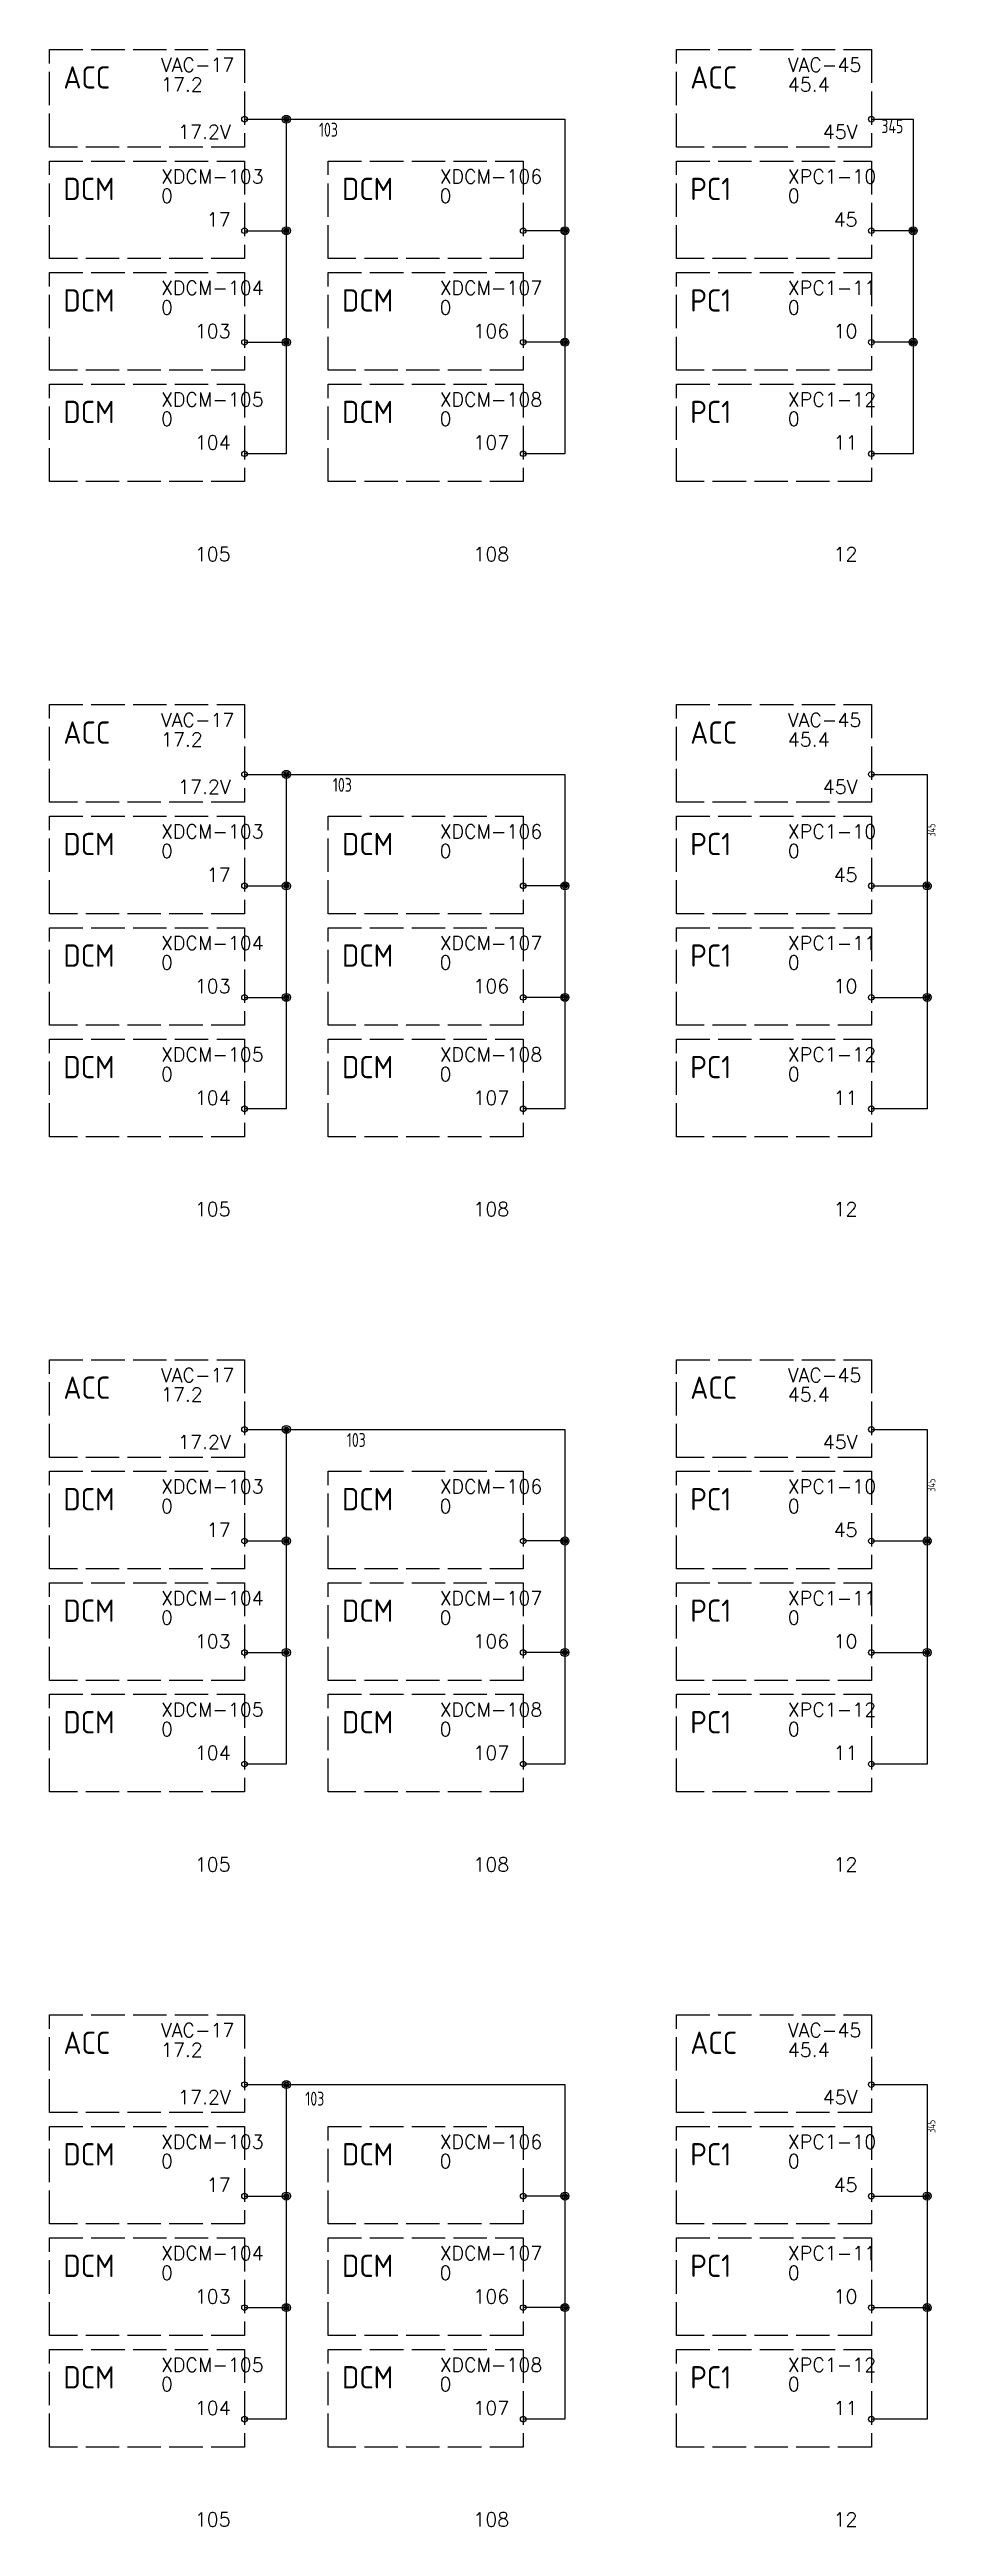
# Model space of a CAD drawing. Header units: millimetres. Extents: x -192 to 1556, y 0 to 646.
# Drawn here: x 1032.5 to 1191.5, y 170.8 to 615 of the extents above; entities that cross this region are included whole.
import ezdxf
from ezdxf.enums import TextEntityAlignment as Align

# ---------------------------------------------------------------- set-up
doc = ezdxf.new("R2010")
doc.units = ezdxf.units.MM
doc.header["$LTSCALE"] = 0.5
doc.linetypes.add('ACAD_ISO02W100', pattern=[15, 12, -3])
for name, color, linetype in [('NETLIST', 50, 'Continuous'), ('SYMS', 7, 'Continuous'), ('WIREFIXED', 7, 'Continuous'), ('WIRENO', 7, 'Continuous'), ('WIRES', 7, 'Continuous')]:
    doc.layers.add(name, color=color, linetype=linetype)
doc.styles.get("Standard").update_dxf_attribs({"font": 'txt.shx', "bigfont": 'gbcbig.shx'})
doc.styles.add('WD_IEC', font='isocp2.shx', dxfattribs={"width": 0.9, "height": 4})

# ---------------------------------------------------------------- blocks, each defined once
blk = doc.blocks.new('DCM-1')
at = {"linetype": 'ACAD_ISO02W100'}
blk.add_lwpolyline([(-35, 12.5), (0, 12.5), (0, -5), (-35, -5)], close=True, dxfattribs=at)
blk.add_circle((0, 0), 0.5)
at = {"style": 'WD_IEC'}
for tag, height, flags, p in [('LOC', 4, 1, (-32.5, 14.5)), ('DESC1', 3, 9, (-32.5, 2.5))]:
    blk.add_attdef(tag, text='', height=height, dxfattribs=dict(at, flags=flags)).set_placement(p, align=Align.MIDDLE_LEFT)
blk.add_attdef('TAG1', text='', height=4, dxfattribs=at).set_placement((-32.5, 7.5), align=Align.MIDDLE_LEFT)
at = {"style": 'WD_IEC', "flags": 1}
blk.add_attdef('X1TERM01', (0, 0), '', height=0.5, dxfattribs=at)
blk.add_attdef('TERMDESC01', text='', height=2.5).set_placement((-2.5, -1), align=Align.TOP_RIGHT)
blk.add_attdef('TERM01', text='', height=2.5).set_placement((-2.5, -20), align=Align.BOTTOM_RIGHT)
at = {"layer": 'NETLIST'}
for tag, p in [('NETTAG', (-15, 8.5)), ('NETVALUE', (-15, 5))]:
    blk.add_attdef(tag, p, '', height=2.5, dxfattribs=at)
blk = doc.blocks.new('WDDOT')
for radius in [0.72, 0.449, 0.223]:
    blk.add_circle((0, 0), radius)
blk = doc.blocks.new('WD_WNH2')
at = {"linetype": 'Continuous', "style": 'WD_IEC', "width": 0.8}
blk.add_attdef('WIRENO', text='', height=2.5, dxfattribs=at).set_placement((0, 0), align=Align.TOP_CENTER)
at = {"style": 'WD_IEC', "flags": 1}
for tag, p in [('W02USER', (0, -1.21)), ('W03USER', (0, -1.33)), ('W04USER', (0, -1.46)), ('W05USER', (0, -1.58)), ('W06USER', (0, -1.71)), ('W07USER', (0, -1.83)), ('W08USER', (0, -1.96)), ('W09USER', (0, -2.08)), ('W01USER', (0, -1.08)), ('W10USER', (0, -2.21))]:
    blk.add_attdef(tag, text='', height=0.08, dxfattribs=at).set_placement(p, align=Align.CENTER)
blk = doc.blocks.new('WD_WNV2')
at = {"linetype": 'Continuous', "style": 'WD_IEC', "width": 0.8}
blk.add_attdef('WIRENO', text='', height=1.5, rotation=90, dxfattribs=at).set_placement((0, 0), align=Align.TOP_CENTER)
at = {"style": 'WD_IEC', "flags": 1}
for tag, p in [('W01USER', (1.86, -1.08)), ('W02USER', (1.86, -1.21)), ('W03USER', (1.86, -1.33)), ('W04USER', (1.86, -1.46)), ('W05USER', (1.86, -1.58)), ('W06USER', (1.86, -1.71)), ('W07USER', (1.86, -1.83)), ('W08USER', (1.86, -1.96)), ('W09USER', (1.86, -2.08)), ('W10USER', (1.86, -2.21))]:
    blk.add_attdef(tag, text='', height=0.08, dxfattribs=at).set_placement(p, align=Align.CENTER)

msp = doc.modelspace()

# ---------------------------------------------------------------- linework, layer by layer
at = {"layer": 'WIRES'}
for p, q in [((1067.5, 602.5), (1075, 602.5)), ((1075, 602.5), (1075, 542.5)), ((1075, 602.5), (1125, 602.5)), ((1125, 602.5), (1125, 582.5)), ((1180, 602.5), (1187.5, 602.5)), ((1187.5, 602.5), (1187.5, 542.5)), ((1067.5, 582.5), (1075, 582.5)), ((1125, 582.5), (1117.5, 582.5)), ((1125, 582.5), (1125, 562.5)), ((1187.5, 582.5), (1180, 582.5)), ((1067.5, 562.5), (1075, 562.5)), ((1125, 562.5), (1117.5, 562.5)), ((1125, 562.5), (1125, 542.5)), ((1187.5, 562.5), (1180, 562.5)), ((1075, 542.5), (1067.5, 542.5)), ((1125, 542.5), (1117.5, 542.5)), ((1187.5, 542.5), (1180, 542.5)), ((1067.5, 485), (1075, 485)), ((1075, 485), (1075, 425)), ((1075, 485), (1125, 485)), ((1125, 485), (1125, 465)), ((1180, 485), (1190, 485)), ((1190, 485), (1190, 425)), ((1067.5, 465), (1075, 465)), ((1125, 465), (1117.5, 465)), ((1125, 465), (1125, 445)), ((1180, 465), (1190, 465)), ((1067.5, 445), (1075, 445)), ((1125, 445), (1117.5, 445)), ((1125, 445), (1125, 425)), ((1180, 445), (1190, 445)), ((1075, 425), (1067.5, 425)), ((1125, 425), (1117.5, 425)), ((1190, 425), (1180, 425)), ((1067.5, 367.5), (1075, 367.5)), ((1075, 367.5), (1075, 307.5)), ((1075, 367.5), (1125, 367.5)), ((1125, 367.5), (1125, 347.5)), ((1180, 367.5), (1190, 367.5)), ((1190, 367.5), (1190, 307.5)), ((1067.5, 347.5), (1075, 347.5)), ((1125, 347.5), (1117.5, 347.5)), ((1125, 347.5), (1125, 327.5)), ((1180, 347.5), (1190, 347.5)), ((1067.5, 327.5), (1075, 327.5)), ((1125, 327.5), (1117.5, 327.5)), ((1125, 327.5), (1125, 307.5)), ((1180, 327.5), (1190, 327.5)), ((1075, 307.5), (1067.5, 307.5)), ((1125, 307.5), (1117.5, 307.5)), ((1190, 307.5), (1180, 307.5)), ((1067.5, 250), (1075, 250)), ((1075, 250), (1075, 190)), ((1075, 250), (1125, 250)), ((1125, 250), (1125, 230)), ((1180, 250), (1190, 250)), ((1190, 250), (1190, 190)), ((1067.5, 230), (1075, 230)), ((1125, 230), (1117.5, 230)), ((1125, 230), (1125, 210)), ((1180, 230), (1190, 230)), ((1067.5, 210), (1075, 210)), ((1125, 210), (1117.5, 210)), ((1125, 210), (1125, 190)), ((1180, 210), (1190, 210)), ((1075, 190), (1067.5, 190)), ((1125, 190), (1117.5, 190)), ((1190, 190), (1180, 190))]:
    msp.add_line(p, q, dxfattribs=at)

# ---------------------------------------------------------------- block references
for p, values in [((1067.5, 602.5), {'NETVALUE': '17.2', 'NETTAG': 'VAC-17', 'TERM01': '17', 'TAG1': 'ACC', 'TERMDESC01': '17.2V'}), ((1180, 602.5), {'NETVALUE': '45.4', 'NETTAG': 'VAC-45', 'TERM01': '45', 'TAG1': 'ACC', 'TERMDESC01': '45V'}), ((1067.5, 582.5), {'NETVALUE': '0', 'NETTAG': 'XDCM-103', 'TERM01': '103', 'TAG1': 'DCM'}), ((1117.5, 582.5), {'NETVALUE': '0', 'NETTAG': 'XDCM-106', 'TERM01': '106', 'TAG1': 'DCM'}), ((1180, 582.5), {'NETVALUE': '0', 'NETTAG': 'XPC1-10', 'TERM01': '10', 'TAG1': 'PC1'}), ((1067.5, 562.5), {'NETVALUE': '0', 'NETTAG': 'XDCM-104', 'TERM01': '104', 'TAG1': 'DCM'}), ((1117.5, 562.5), {'NETVALUE': '0', 'NETTAG': 'XDCM-107', 'TERM01': '107', 'TAG1': 'DCM'}), ((1180, 562.5), {'NETVALUE': '0', 'NETTAG': 'XPC1-11', 'TERM01': '11', 'TAG1': 'PC1'}), ((1067.5, 542.5), {'NETVALUE': '0', 'NETTAG': 'XDCM-105', 'TERM01': '105', 'TAG1': 'DCM'}), ((1117.5, 542.5), {'NETVALUE': '0', 'NETTAG': 'XDCM-108', 'TERM01': '108', 'TAG1': 'DCM'}), ((1180, 542.5), {'NETVALUE': '0', 'NETTAG': 'XPC1-12', 'TERM01': '12', 'TAG1': 'PC1'}), ((1067.5, 485), {'NETVALUE': '17.2', 'NETTAG': 'VAC-17', 'TERM01': '17', 'TAG1': 'ACC', 'TERMDESC01': '17.2V'}), ((1180, 485), {'NETVALUE': '45.4', 'NETTAG': 'VAC-45', 'TERM01': '45', 'TAG1': 'ACC', 'TERMDESC01': '45V'}), ((1067.5, 465), {'NETVALUE': '0', 'NETTAG': 'XDCM-103', 'TERM01': '103', 'TAG1': 'DCM'}), ((1117.5, 465), {'NETVALUE': '0', 'NETTAG': 'XDCM-106', 'TERM01': '106', 'TAG1': 'DCM'}), ((1180, 465), {'NETVALUE': '0', 'NETTAG': 'XPC1-10', 'TERM01': '10', 'TAG1': 'PC1'}), ((1067.5, 445), {'NETVALUE': '0', 'NETTAG': 'XDCM-104', 'TERM01': '104', 'TAG1': 'DCM'}), ((1117.5, 445), {'NETVALUE': '0', 'NETTAG': 'XDCM-107', 'TERM01': '107', 'TAG1': 'DCM'}), ((1180, 445), {'NETVALUE': '0', 'NETTAG': 'XPC1-11', 'TERM01': '11', 'TAG1': 'PC1'}), ((1067.5, 425), {'NETVALUE': '0', 'NETTAG': 'XDCM-105', 'TERM01': '105', 'TAG1': 'DCM'}), ((1117.5, 425), {'NETVALUE': '0', 'NETTAG': 'XDCM-108', 'TERM01': '108', 'TAG1': 'DCM'}), ((1180, 425), {'NETVALUE': '0', 'NETTAG': 'XPC1-12', 'TERM01': '12', 'TAG1': 'PC1'}), ((1067.5, 367.5), {'NETVALUE': '17.2', 'NETTAG': 'VAC-17', 'TERM01': '17', 'TAG1': 'ACC', 'TERMDESC01': '17.2V'}), ((1180, 367.5), {'NETVALUE': '45.4', 'NETTAG': 'VAC-45', 'TERM01': '45', 'TAG1': 'ACC', 'TERMDESC01': '45V'}), ((1067.5, 347.5), {'NETVALUE': '0', 'NETTAG': 'XDCM-103', 'TERM01': '103', 'TAG1': 'DCM'}), ((1117.5, 347.5), {'NETVALUE': '0', 'NETTAG': 'XDCM-106', 'TERM01': '106', 'TAG1': 'DCM'}), ((1180, 347.5), {'NETVALUE': '0', 'NETTAG': 'XPC1-10', 'TERM01': '10', 'TAG1': 'PC1'}), ((1067.5, 327.5), {'NETVALUE': '0', 'NETTAG': 'XDCM-104', 'TERM01': '104', 'TAG1': 'DCM'}), ((1117.5, 327.5), {'NETVALUE': '0', 'NETTAG': 'XDCM-107', 'TERM01': '107', 'TAG1': 'DCM'}), ((1180, 327.5), {'NETVALUE': '0', 'NETTAG': 'XPC1-11', 'TERM01': '11', 'TAG1': 'PC1'}), ((1067.5, 307.5), {'NETVALUE': '0', 'NETTAG': 'XDCM-105', 'TERM01': '105', 'TAG1': 'DCM'}), ((1117.5, 307.5), {'NETVALUE': '0', 'NETTAG': 'XDCM-108', 'TERM01': '108', 'TAG1': 'DCM'}), ((1180, 307.5), {'NETVALUE': '0', 'NETTAG': 'XPC1-12', 'TERM01': '12', 'TAG1': 'PC1'}), ((1067.5, 250), {'NETVALUE': '17.2', 'NETTAG': 'VAC-17', 'TERM01': '17', 'TAG1': 'ACC', 'TERMDESC01': '17.2V'}), ((1180, 250), {'NETVALUE': '45.4', 'NETTAG': 'VAC-45', 'TERM01': '45', 'TAG1': 'ACC', 'TERMDESC01': '45V'}), ((1067.5, 230), {'NETVALUE': '0', 'NETTAG': 'XDCM-103', 'TERM01': '103', 'TAG1': 'DCM'}), ((1117.5, 230), {'NETVALUE': '0', 'NETTAG': 'XDCM-106', 'TERM01': '106', 'TAG1': 'DCM'}), ((1180, 230), {'NETVALUE': '0', 'NETTAG': 'XPC1-10', 'TERM01': '10', 'TAG1': 'PC1'}), ((1067.5, 210), {'NETVALUE': '0', 'NETTAG': 'XDCM-104', 'TERM01': '104', 'TAG1': 'DCM'}), ((1117.5, 210), {'NETVALUE': '0', 'NETTAG': 'XDCM-107', 'TERM01': '107', 'TAG1': 'DCM'}), ((1180, 210), {'NETVALUE': '0', 'NETTAG': 'XPC1-11', 'TERM01': '11', 'TAG1': 'PC1'}), ((1067.5, 190), {'NETVALUE': '0', 'NETTAG': 'XDCM-105', 'TERM01': '105', 'TAG1': 'DCM'}), ((1117.5, 190), {'NETVALUE': '0', 'NETTAG': 'XDCM-108', 'TERM01': '108', 'TAG1': 'DCM'}), ((1180, 190), {'NETVALUE': '0', 'NETTAG': 'XPC1-12', 'TERM01': '12', 'TAG1': 'PC1'})]:
    msp.add_blockref('DCM-1', p).add_auto_attribs(values)
at = {"layer": 'SYMS'}
for p in [(1075, 602.5), (1075, 582.5), (1125, 582.5), (1187.5, 582.5), (1075, 562.5), (1125, 562.5), (1187.5, 562.5), (1075, 485), (1075, 465), (1125, 465), (1190, 465), (1075, 445), (1125, 445), (1190, 445), (1075, 367.5), (1075, 347.5), (1125, 347.5), (1190, 347.5), (1075, 327.5), (1125, 327.5), (1190, 327.5), (1075, 250), (1075, 230), (1125, 230), (1190, 230), (1075, 210), (1125, 210), (1190, 210)]:
    msp.add_blockref('WDDOT', p, dxfattribs=at)
at = {"layer": 'WIREFIXED'}
ref = msp.add_blockref('WD_WNH2', (1082.5, 602.5), dxfattribs=at)
ref.add_attrib('WIRENOF', '103', dxfattribs={"linetype": 'Continuous', "height": 2.5, "style": 'WD_IEC', "width": 0.8}).set_placement((1082.56, 601.87), align=Align.TOP_CENTER)
ref = msp.add_blockref('WD_WNH2', (1085, 485), dxfattribs=at)
ref.add_attrib('WIRENOF', '103', dxfattribs={"linetype": 'Continuous', "height": 2.5, "style": 'WD_IEC', "width": 0.8}).set_placement((1085.06, 484.37), align=Align.TOP_CENTER)
ref = msp.add_blockref('WD_WNV2', (1190, 475), dxfattribs=at)
ref.add_attrib('WIRENOF', '345', dxfattribs={"linetype": 'Continuous', "height": 1.5, "rotation": 90, "style": 'WD_IEC', "width": 0.8}).set_placement((1190, 475), align=Align.TOP_CENTER)
ref = msp.add_blockref('WD_WNH2', (1087.5, 367.5), dxfattribs=at)
ref.add_attrib('WIRENOF', '103', dxfattribs={"linetype": 'Continuous', "height": 2.5, "style": 'WD_IEC', "width": 0.8}).set_placement((1087.56, 366.87), align=Align.TOP_CENTER)
ref = msp.add_blockref('WD_WNV2', (1190, 357.5), dxfattribs=at)
ref.add_attrib('WIRENOF', '345', dxfattribs={"linetype": 'Continuous', "height": 1.5, "rotation": 90, "style": 'WD_IEC', "width": 0.8}).set_placement((1190, 357.5), align=Align.TOP_CENTER)
ref = msp.add_blockref('WD_WNH2', (1080, 250), dxfattribs=at)
ref.add_attrib('WIRENOF', '103', dxfattribs={"linetype": 'Continuous', "height": 2.5, "style": 'WD_IEC', "width": 0.8}).set_placement((1080.11, 248.73), align=Align.TOP_CENTER)
ref = msp.add_blockref('WD_WNV2', (1190, 242.5), dxfattribs=at)
ref.add_attrib('WIRENOF', '345', dxfattribs={"linetype": 'Continuous', "height": 1.5, "rotation": 90, "style": 'WD_IEC', "width": 0.8}).set_placement((1190, 242.5), align=Align.TOP_CENTER)
at = {"layer": 'WIRENO'}
ref = msp.add_blockref('WD_WNH2', (1183.75, 602.5), dxfattribs=at)
ref.add_attrib('WIRENO', '345', dxfattribs={"linetype": 'Continuous', "height": 2.5, "style": 'WD_IEC', "width": 0.8}).set_placement((1183.75, 602.5), align=Align.TOP_CENTER)

doc.saveas('drawing.dxf')
